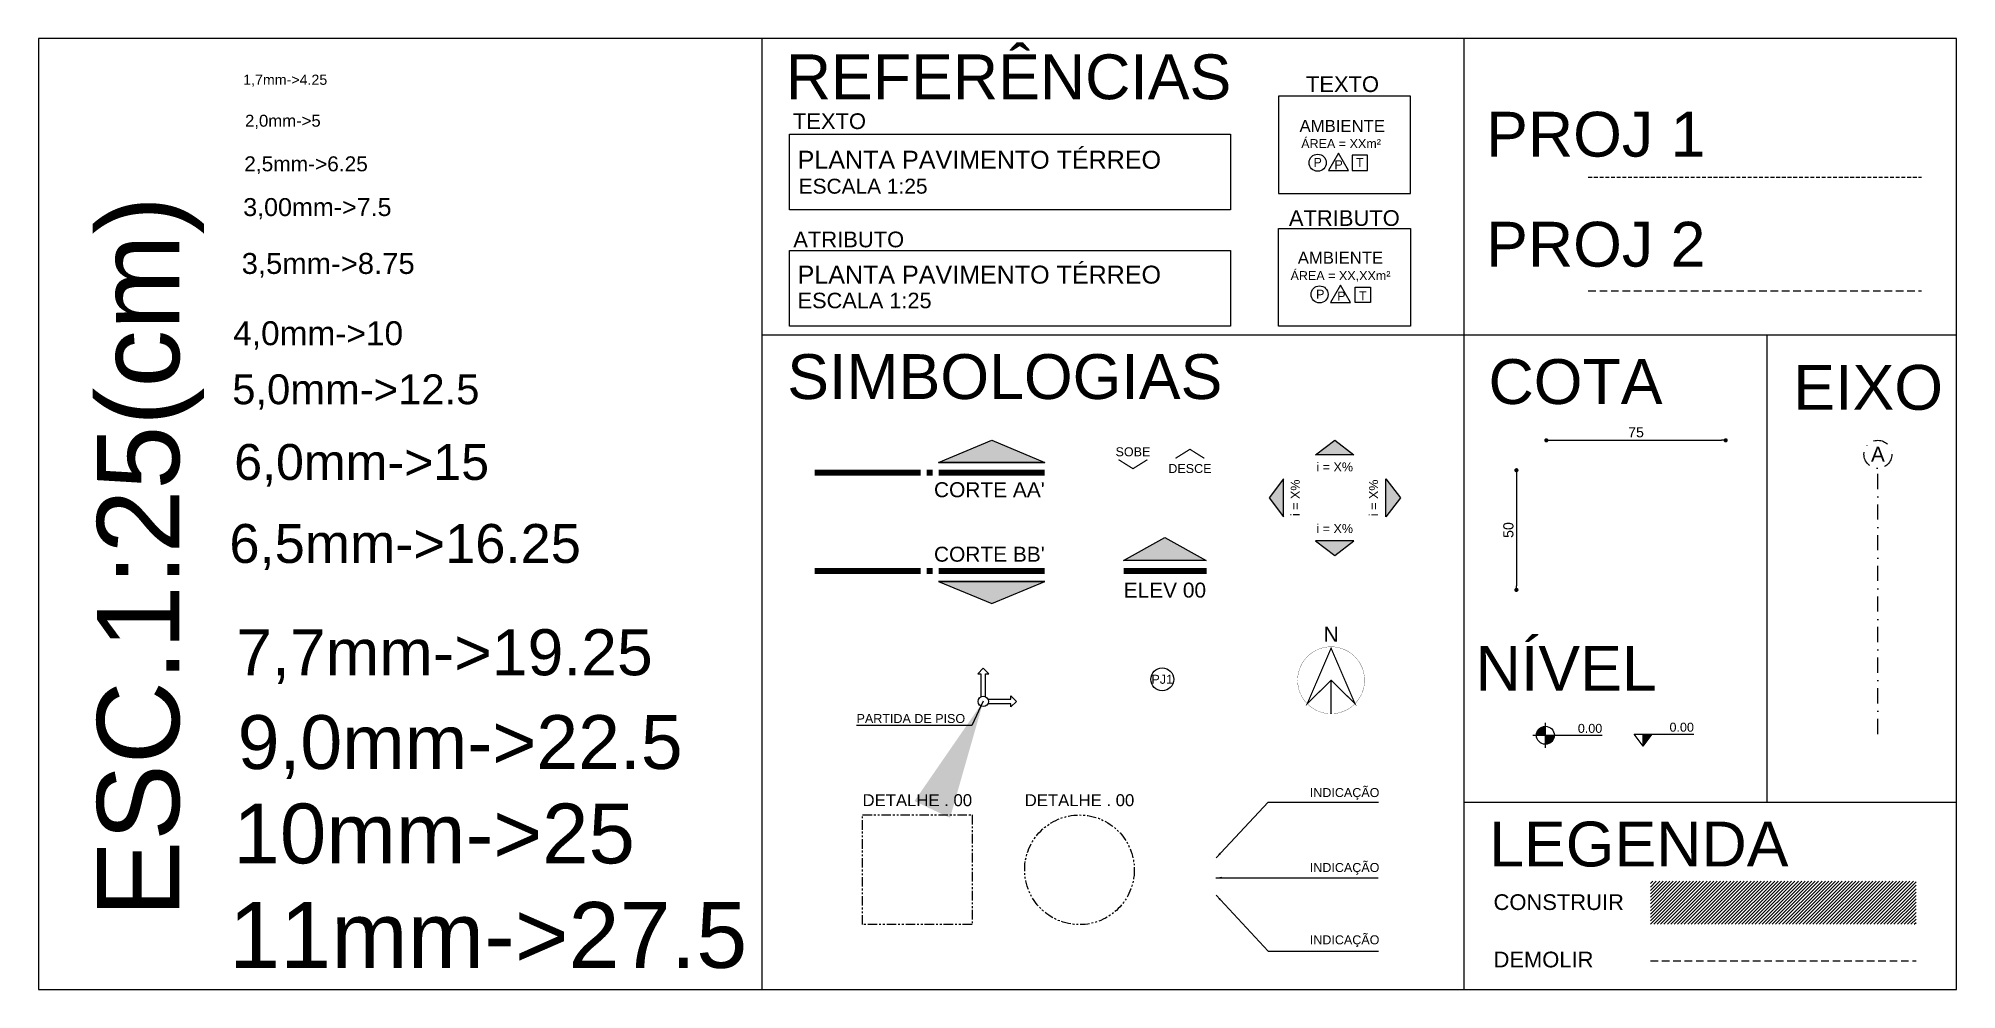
# Model space of a CAD drawing. Header units: millimetres. Extents: x 2839 to 75429, y 16062 to 42710.
# Drawn here: x 31487 to 32289, y 17570 to 17968 of the extents above; entities that cross this region are included whole.
import ezdxf
from ezdxf.enums import TextEntityAlignment as Align

# ---------------------------------------------------------------- set-up
doc = ezdxf.new("R2010")
doc.units = ezdxf.units.MM
for name, pattern in [('DASHDOTX2', [50.8, 25.4, -12.7, 0, -12.7]), ('DASHED', [19.05, 12.7, -6.35]), ('DASHED2', [9.525, 6.35, -3.175]), ('PHANTOM2', [31.75, 15.875, -3.175, 3.175, -3.175, 3.175, -3.175])]:
    doc.linetypes.add(name, pattern=pattern)
for name, color, linetype in [('ARQ_Construir', 150, 'Continuous'), ('ARQ_Cotas', 10, 'Continuous'), ('ARQ_Cotas de Nível', 10, 'Continuous'), ('ARQ_Demolir', 30, 'DASHED'), ('ARQ_Eixo', 10, 'DASHDOTX2'), ('ARQ_Indicações', 10, 'Continuous'), ('ARQ_Projeção 01', 1, 'DASHED2'), ('ARQ_Projeção 02', 2, 'DASHED'), ('ARQ_Simbologia', 50, 'Continuous'), ('ARQ_Texto', 7, 'Continuous')]:
    doc.layers.add(name, color=color, linetype=linetype)
doc.styles.add('100', font='arial.ttf', dxfattribs={"height": 31.25})
doc.styles.add('120', font='arial.ttf', dxfattribs={"height": 37.5})
doc.styles.add('140', font='arial.ttf', dxfattribs={"height": 43.75})
doc.styles.add('175', font='arial.ttf', dxfattribs={"height": 50})
doc.styles.add('200', font='arial.ttf', dxfattribs={"height": 62.5})
doc.styles.add('240', font='arial.ttf', dxfattribs={"height": 75})
doc.styles.add('290', font='arial.ttf', dxfattribs={"height": 81.25})
doc.styles.add('350', font='arial.ttf', dxfattribs={"height": 92.75})
doc.styles.add('400', font='arial.ttf', dxfattribs={"height": 112.5})
doc.styles.add('450', font='arial.ttf', dxfattribs={"height": 125})
doc.styles.add('500', font='arial.ttf', dxfattribs={"height": 137.5})
doc.styles.add('60', font='arial.ttf', dxfattribs={"height": 18.75})
doc.styles.add('80', font='arial.ttf', dxfattribs={"height": 25})
doc.styles.add('COTA', font='arial.ttf')
doc.dimstyles.new('esc_25', dxfattribs={"dimtxt": 4.25, "dimasz": 1.75, "dimexe": 2.5, "dimexo": 1.3, "dimgap": 0, "dimtad": 0, "dimzin": 12, "dimdsep": 46, "dimtxsty": 'COTA', "dimblk": 'DOT', "dimcen": 0.09, "dimse1": 1, "dimse2": 1, "dimclrd": 256, "dimclre": 256, "dimclrt": 7, "dimaunit": 1, "dimadec": 4, "dimazin": 0, "dimtfac": 0.024, "dimtix": 1, "dimtmove": 2, "dimatfit": 3, "dimfxl": 8, "dimtvp": 0.773333, "dimtolj": 1, "dimtzin": 12, "dimlwd": -1, "dimlwe": -1, "dimarcsym": 0})
doc.dimstyles.new('esc_50', dxfattribs={"dimtxt": 8.5, "dimasz": 3.5, "dimexe": 5, "dimexo": 2.5, "dimgap": 0, "dimtad": 0, "dimzin": 12, "dimdsep": 46, "dimtxsty": 'COTA', "dimblk": 'DOT', "dimcen": 0.09, "dimse1": 1, "dimse2": 1, "dimclrd": 256, "dimclre": 256, "dimclrt": 7, "dimaunit": 1, "dimadec": 4, "dimazin": 0, "dimtfac": 0.024, "dimtix": 1, "dimtmove": 2, "dimatfit": 3, "dimfxl": 8, "dimtvp": 0.773333, "dimtolj": 1, "dimtzin": 12, "dimlwd": -1, "dimlwe": -1, "dimarcsym": 0})

msp = doc.modelspace()

# ---------------------------------------------------------------- texts
at = {"layer": 'ARQ_Texto'}
for s, height, style, p in [('REFERÊNCIAS', 18.75, '120', (31799.374, 17942.436)), ('1,7mm->4.25', 4.25, '60', (31572.514, 17948.475)), ('TEXTO', 6.5625, '120', (32016.854, 17945.468)), ('2,0mm->5', 5, '80', (31573.293, 17930.965)), ('TEXTO', 6.5625, '120', (31802.36, 17929.989)), ('PROJ 1', 18.75, '120', (32092.187, 17918.449)), ('2,5mm->6.25', 6.25, '100', (31572.946, 17912.325)), ('PLANTA PAVIMENTO TÉRREO', 7.5, '120', (31804.34, 17913.412)), ('ESCALA 1:25', 6.25, '100', (31804.768, 17902.981)), ('3,00mm->7.5', 7.5, '120', (31572.518, 17893.63)), ('ATRIBUTO', 6.5625, '120', (32009.732, 17889.508)), ('ATRIBUTO', 6.5625, '120', (31802.515, 17880.565)), ('PROJ 2', 18.75, '120', (32092.187, 17872.474)), ('3,5mm->8.75', 8.75, '140', (31571.883, 17869.439)), ('4,0mm->10', 10, '175', (31568.342, 17839.656)), ('SIMBOLOGIAS', 18.75, '120', (31799.966, 17817.159)), ('COTA', 18.75, '120', (32093.195, 17815.07)), ('EIXO', 18.75, '120', (32220.63, 17812.654)), ('5,0mm->12.5', 12.5, '200', (31567.926, 17814.971)), ('6,0mm->15', 15, '240', (31568.769, 17783.342)), ('6,5mm->16.25', 16.25, '290', (31566.738, 17748.668)), ('7,7mm->19.25', 19.25, '350', (31569.629, 17701.707)), ('NÍVEL', 18.75, '120', (32087.817, 17695.26)), ('9,0mm->22.5', 22.5, '400', (31570.204, 17662.539)), ('PARTIDA DE PISO', 3.75, '60', (31828.962, 17681.763)), ('10mm->25', 25, '450', (31568.43, 17623.098)), ('LEGENDA', 18.75, '120', (32093.445, 17621.807)), ('11mm->27.5', 27.5, '500', (31566.562, 17579.426)), ('CONSTRUIR', 6.5625, '120', (32095.293, 17603.621)), ('DEMOLIR', 6.5625, '120', (32095.293, 17579.64))]:
    msp.add_text(s, height=height, dxfattribs=dict(at, style=style)).set_placement(p)
for s, height, style, p in [('AMBIENTE', 5, '80', (32032.036, 17928.793)), ('ÁREA = XXm²', 3.75, '60', (32031.535, 17922.025)), ('P', 3.75, '60', (32021.763, 17914.194)), ('T', 3.75, '60', (32039.401, 17914.194)), ('P', 3.75, '60', (32030.525, 17913.195)), ('SOBE', 3.75, '60', (31944.525, 17793.237)), ('DESCE', 3.75, '60', (31968.349, 17786.239)), ('i = X%%%', 3.75, '60', (32028.888, 17786.905)), ('i = X%%%', 3.75, '60', (32028.888, 17761.161)), ('ELEV 00', 6.25, '100', (31957.863, 17734.181)), ('DETALHE . 00', 5, '80', (31854.366, 17647.011)), ('DETALHE . 00', 5, '80', (31922.173, 17647.011))]:
    msp.add_text(s, height=height, dxfattribs=dict(at, style=style)).set_placement(p, align=Align.CENTER)
at = {"layer": 'ARQ_Texto', "style": '500'}
msp.add_text('ESC.1:25(cm)', height=34.375, rotation=90, dxfattribs=at).set_placement((31545.78, 17600.468))
at = {"layer": 'ARQ_Texto', "style": '100'}
msp.add_text('A', height=6.25, dxfattribs=at).set_placement((32255.993, 17794.071), align=Align.MIDDLE)
at = {"layer": 'ARQ_Texto'}
for s, height, style, p in [("CORTE AA'", 6.25, '100', (31907.636, 17776.136)), ("CORTE BB'", 6.25, '100', (31907.636, 17749.187)), ('0.00', 3.75, '60', (32140.732, 17677.649)), ('0.00', 3.75, '60', (32179.057, 17678.138))]:
    msp.add_text(s, height=height, dxfattribs=dict(at, style=style)).set_placement(p, align=Align.RIGHT)
at = {"layer": 'ARQ_Texto', "style": '60'}
for p in [(32014.258, 17775.871), (32047.025, 17775.868)]:
    msp.add_text('i = X%%%', height=3.75, rotation=90, dxfattribs=at).set_placement(p, align=Align.CENTER)
at = {"layer": 'ARQ_Texto', "char_height": 3.75, "attachment_point": 1, "style": '60'}
for insert, width in [((32018.472, 17654.568), 28.67644), ((32018.472, 17623.251), 28.63874), ((32018.472, 17593.022), 28.67644)]:
    msp.add_mtext('INDICAÇÃO', dxfattribs=dict(at, insert=insert, width=width))
at = {"layer": 'ARQ_Texto', "style": '60'}
msp.add_attdef('PJ1', text='', height=3.75, dxfattribs=at).set_placement((31956.765, 17700.007), align=Align.MIDDLE)

# ---------------------------------------------------------------- blocks, each defined once
blk = doc.blocks.new('_Dot')
at = {"color": 0, "linetype": 'ByBlock', "lineweight": -2}
blk.add_line((-0.5, 0), (-1, 0), dxfattribs=at)
at = {"color": 0, "linetype": 'ByBlock', "const_width": 0.5}
blk.add_lwpolyline([(-0.25, 0, 1), (0.25, 0, 1)], format="xyb", close=True, dxfattribs=at)
blk = doc.blocks.new('*D27')
at = {"layer": 'ARQ_Cotas'}
blk.add_line((32119.11, 17799.9), (32190.61, 17799.9), dxfattribs=at)
at = {"layer": 'DEFPOINTS', "color": 0}
for p in [(32192.36, 17799.9), (32117.36, 17787.4), (32192.36, 17787.4)]:
    blk.add_point(p, dxfattribs=at)
at = {"layer": 'ARQ_Cotas', "xscale": 1.75, "yscale": 1.75, "zscale": 1.75, "rotation": 180}
blk.add_blockref('_Dot', (32117.36, 17799.9), dxfattribs=at)
at = {"layer": 'ARQ_Cotas', "xscale": 1.75, "yscale": 1.75, "zscale": 1.75}
blk.add_blockref('_Dot', (32192.36, 17799.9), dxfattribs=at)
at = {"layer": 'ARQ_Cotas', "color": 7, "insert": (32154.86, 17803.24), "char_height": 4.25, "attachment_point": 5, "style": 'COTA'}
blk.add_mtext('\\A1;75', dxfattribs=at)
blk = doc.blocks.new('A$C061752A4')
h = blk.add_hatch(color=256)
h.paths.add_polyline_path([(2, 7.5, 0.414214), (-5.5, 0), (2, 0)])
h.paths.add_polyline_path([(9.5, 0), (2, 0), (2, -7.5, 0.414214)])
for p, q in [((2, -10.5), (2, 10.5)), ((-8.5, 0), (49.5, 0))]:
    blk.add_line(p, q)
blk.add_circle((2, 0), 7.5)
blk = doc.blocks.new('A$C53301501')
blk.add_hatch(color=256).paths.add_polyline_path([(7.5, 10), (0, 10), (0, 0)])
for p, q in [((-7.5, 10), (42.5, 10)), ((0, 0), (-7.5, 10)), ((0, 0), (0, 10)), ((0, 0), (7.5, 10))]:
    blk.add_line(p, q)
blk = doc.blocks.new('A$C291E434F')
for points in [[(2, 3.9), (2, 23.1), (4.6, 23.1), (0, 27.7), (-4.6, 23.1), (-2, 23.1), (-2, 3.9)], [(3.9, 2), (23.1, 2), (23.1, 4.6), (27.7, 0), (23.1, -4.6), (23.1, -2), (3.9, -2)]]:
    blk.add_lwpolyline(points)
blk.add_circle((0, 0), 4.34)
blk = doc.blocks.new('A$C164A0A55')
blk.add_hatch(color=256).paths.add_polyline_path([(16, 0), (-16, 0), (0, 12.2)])
for p, q in [((-16, 0), (0, 12.2)), ((16, 0), (-16, 0)), ((0, 12.2), (16, 0))]:
    blk.add_line(p, q)
at = {"layer": 'ARQ_Simbologia'}
blk.add_line((16, 0), (16, 0), dxfattribs=at)
blk = doc.blocks.new('*D28')
at = {"layer": 'ARQ_Cotas'}
blk.add_line((32104.86, 17785.65), (32104.86, 17739.15), dxfattribs=at)
at = {"layer": 'DEFPOINTS', "color": 0}
for p in [(32117.36, 17787.4), (32104.86, 17737.4), (32117.36, 17737.4)]:
    blk.add_point(p, dxfattribs=at)
at = {"layer": 'ARQ_Cotas', "xscale": 1.75, "yscale": 1.75, "zscale": 1.75}
for p, rotation in [((32104.86, 17787.4), 90), ((32104.86, 17737.4), 270)]:
    blk.add_blockref('_Dot', p, dxfattribs=dict(at, rotation=rotation))
at = {"layer": 'ARQ_Cotas', "color": 7, "insert": (32101.51, 17762.4), "char_height": 4.25, "attachment_point": 5, "rotation": 90, "style": 'COTA'}
blk.add_mtext('\\A1;50', dxfattribs=at)
blk = doc.blocks.new('IND-LOCAL-1')
at = {"layer": 'ARQ_Simbologia'}
blk.add_lwpolyline([(25.3, -32.6), (46.2, -32.6), (35.8, -14.5)], close=True, dxfattribs=at)
blk.add_lwpolyline([(67.2, -32.6), (51.1, -32.6), (51.1, -16.5), (67.2, -16.5), (67.2, -32.6)], dxfattribs=at)
blk.add_circle((13.9, -24.2), 8.93, dxfattribs=at)
at = {"layer": 'ARQ_Texto', "style": 'COTA'}
for tag, p, height in [('LOCAL', (-1.1, 17.9), 12.5), ('LOCAL-1', (-1.1, 0.4), 12.5), ('AREA', (1.5, -16.1), 7.5)]:
    blk.add_attdef(tag, p, '', height=height, dxfattribs=at)
for tag, p in [('PISO', (12.8, -25.2)), ('PAR', (35.2, -24.8)), ('TETO', (58.4, -25.4))]:
    blk.add_attdef(tag, text='', height=7.5, dxfattribs=at).set_placement(p, align=Align.MIDDLE)
blk = doc.blocks.new('IND-DESENHOS')
at = {"layer": 'ARQ_Texto', "style": 'COTA'}
for tag, p, height in [('DESENHO1', (0, 25), 20), ('DESENHO', (0, 0), 20), ('ESCALA', (0, -15), 10), ('AREA', (0, -30), 10)]:
    blk.add_attdef(tag, p, '', height=height, dxfattribs=at)
blk = doc.blocks.new('A$C5CB55066')
at = {"layer": 'ARQ_Simbologia'}
blk.add_hatch(color=256, dxfattribs=at).paths.add_polyline_path([(670, 195), (1113, 9), (226, 9)])
blk.add_line((226, 9), (1113, 9), dxfattribs=at)
blk.add_lwpolyline([(670, 195), (1113, 9), (226, 9)], close=True, dxfattribs=at)
at = {"layer": 'ARQ_Simbologia', "const_width": 50}
for points in [[(-811, -77), (76, -77)], [(176, -77), (126, -77)], [(1113, -77), (226, -77)]]:
    blk.add_lwpolyline(points, dxfattribs=at)
blk = doc.blocks.new('A$C4C9A12F2')
at = {"layer": 'ARQ_Simbologia'}
h = blk.add_hatch(color=256, dxfattribs=at)
h.paths.add_polyline_path([(30, 76), (376, -117), (-315, -117)])
edge = h.paths.add_edge_path(flags=17)
edge.add_line((376, -117), (-315, -117))
blk.add_line((376, -117), (-315, -117), dxfattribs=at)
blk.add_lwpolyline([(30, 76), (376, -117), (-315, -117)], close=True, dxfattribs=at)
at = {"layer": 'ARQ_Simbologia', "const_width": 50}
blk.add_lwpolyline([(-315, -204), (380, -204)], dxfattribs=at)
blk = doc.blocks.new('A$C51210F19')
at = {"layer": 'ARQ_Simbologia', "const_width": 0.8}
blk.add_lwpolyline([(-112.3, 2.1, 1), (111.7, 2.1, 1), (-112.3, 2.1, 1)], format="xyb", dxfattribs=at)
at = {"layer": 'ARQ_Simbologia', "const_width": 4}
for points in [[(-79.9, -76.2), (-0.3, 109.3), (79.5, -76), (-0.3, 2.1), (-79.9, -76.2)], [(-0.3, 2.1), (-0.3, -109.9)]]:
    blk.add_lwpolyline(points, dxfattribs=at)
blk = doc.blocks.new('A$C39CC2D7D')
at = {"layer": 'ARQ_Simbologia'}
blk.add_blockref('A$C51210F19', (5.6, 5.6), dxfattribs=at)
at = {"layer": 'ARQ_Simbologia', "color": 7, "style": '100'}
blk.add_text('N', height=50, dxfattribs=at).set_placement((5.3, 136.4), align=Align.CENTER)

# ---------------------------------------------------------------- dimensions: what is measured, and where the dimension line sits
at = {"layer": 'ARQ_Cotas'}
dim = msp.add_linear_dim(base=(32192.364, 17799.901), p1=(32117.364, 17787.401), p2=(32192.364, 17787.401), dimstyle='esc_25', dxfattribs=at)
dim.commit()
dim.dimension.update_dxf_attribs({"geometry": '*D27', "text_midpoint": (32154.864, 17803.244)})
dim = msp.add_linear_dim(base=(32104.864, 17737.401), p1=(32117.364, 17787.401), p2=(32117.364, 17737.401), angle=270, dimstyle='esc_25', dxfattribs=at)
dim.commit()
dim.dimension.update_dxf_attribs({"geometry": '*D28', "text_midpoint": (32101.507, 17762.401)})

# ---------------------------------------------------------------- hatches: boundary and pattern name
at = {"layer": 'ARQ_Construir'}
h = msp.add_hatch(dxfattribs=at)
h.set_pattern_fill('_USER', color=256, angle=45, style=0, pattern_type=0)
h.set_pattern_definition([(45, (32160.8965, 17597.6543), (-0.707107, 0.707107), [])])
h.paths.add_polyline_path([(32271.929, 17615.65), (32160.897, 17615.65), (32160.897, 17597.654), (32271.929, 17597.654)])

# ---------------------------------------------------------------- linework, layer by layer
for p, q in [((31789.469, 17570.341), (31789.469, 17967.876)), ((32082.943, 17570.341), (32082.943, 17967.876)), ((31789.469, 17844.006), (32288.909, 17844.006)), ((32209.603, 17844.006), (32209.603, 17648.742)), ((32082.943, 17648.742), (32288.909, 17648.742))]:
    msp.add_line(p, q)
for points in [[(32288.909, 17967.876), (31486.874, 17967.876), (31486.874, 17570.341), (32288.909, 17570.341)], [(32060.573, 17943.794), (32005.32, 17943.794), (32005.32, 17903.038), (32060.573, 17903.038)], [(31800.892, 17927.877), (31985.3, 17927.877), (31985.3, 17896.231), (31800.892, 17896.231)], [(32005.32, 17888.376), (32060.573, 17888.376), (32060.573, 17847.62), (32005.32, 17847.62)], [(31800.892, 17879.266), (31985.3, 17879.266), (31985.3, 17847.62), (31800.892, 17847.62)]]:
    msp.add_lwpolyline(points, close=True)
at = {"layer": 'ARQ_Demolir', "ltscale": 0.25}
msp.add_line((32160.897, 17582.415), (32271.929, 17582.415), dxfattribs=at)
at = {"layer": 'ARQ_Eixo', "ltscale": 0.25}
msp.add_line((32255.993, 17677.148), (32255.993, 17788.242), dxfattribs=at)
msp.add_circle((32255.993, 17794.071), 5.83, dxfattribs=at)
at = {"layer": 'ARQ_Indicações', "linetype": 'PHANTOM2', "ltscale": 0.25}
msp.add_lwpolyline([(31831.454, 17643.319), (31877.278, 17643.319), (31877.278, 17597.495), (31831.454, 17597.495)], close=True, dxfattribs=at)
at = {"layer": 'ARQ_Indicações'}
msp.add_circle((31956.765, 17700.007), 4.792, dxfattribs=at)
at = {"layer": 'ARQ_Indicações', "linetype": 'PHANTOM2', "ltscale": 0.25}
msp.add_circle((31922.173, 17620.407), 22.912, dxfattribs=at)
at = {"layer": 'ARQ_Projeção 01', "ltscale": 0.25}
msp.add_line((32134.902, 17909.848), (32274.192, 17909.848), dxfattribs=at)
at = {"layer": 'ARQ_Projeção 02', "ltscale": 0.25}
msp.add_line((32134.902, 17862.431), (32274.192, 17862.431), dxfattribs=at)
at = {"layer": 'ARQ_Simbologia'}
for points in [[(32034.705, 17912.701), (32030.525, 17919.941), (32026.345, 17912.701)], [(32036.185, 17912.701), (32042.616, 17912.701), (32042.616, 17919.132), (32036.185, 17919.132)]]:
    msp.add_lwpolyline(points, close=True, dxfattribs=at)
at = {"layer": 'ARQ_Simbologia', "const_width": 0.5}
for points in [[(31938.514, 17791.816), (31944.525, 17788.048), (31950.547, 17791.807)], [(31962.327, 17792.387), (31968.349, 17796.146), (31974.36, 17792.378)]]:
    msp.add_lwpolyline(points, dxfattribs=at)
at = {"layer": 'ARQ_Simbologia'}
msp.add_circle((32021.763, 17915.916), 3.573, dxfattribs=at)

# ---------------------------------------------------------------- block references
at = {"layer": 'ARQ_Cotas de Nível', "xscale": 0.5, "yscale": 0.5, "zscale": 0.5000000000000051}
for name, p in [('A$C061752A4', (32115.961, 17676.627)), ('A$C53301501', (32157.807, 17672.138))]:
    msp.add_blockref(name, p, dxfattribs=at)
at = {"layer": 'ARQ_Simbologia'}
for name, p, xscale, yscale, zscale in [('A$C5CB55066', (31851.983, 17790.167), 0.05000000000291038, 0.04999999999563443, 0.05000000000000051), ('A$C164A0A55', (32028.888, 17793.808), 0.5, 0.5, 0.5000000000000051), ('A$C4C9A12F2', (31956.351, 17755.476), 0.05000000000291038, 0.04999999999563443, 0.05000000000000051), ('A$C39CC2D7D', (32026.702, 17698.662), 0.125, 0.125, 0.1250000000000013), ('A$C291E434F', (31881.92, 17690.784), 0.5, 0.5, 0.5000000000000051)]:
    msp.add_blockref(name, p, dxfattribs=dict(at, xscale=xscale, yscale=yscale, zscale=zscale))
for name, p, xscale, yscale, zscale, rotation in [('A$C164A0A55', (32007.518, 17775.868), -0.5, 0.5, 0.5000000000000051, 90), ('A$C164A0A55', (32050.253, 17775.868), 0.5, 0.5, 0.5000000000000051, 270), ('A$C164A0A55', (32028.888, 17757.933), -0.5, 0.5, 0.5000000000000051, 180), ('A$C5CB55066', (31851.983, 17741.409), -0.05000000000291038, 0.04999999999563443, 0.05000000000000051, 180)]:
    msp.add_blockref(name, p, dxfattribs=dict(at, xscale=xscale, yscale=yscale, zscale=zscale, rotation=rotation))
at = {"layer": 'ARQ_Texto'}
ref = msp.add_blockref('IND-LOCAL-1', (32016.991, 17870.569), dxfattribs=dict(at, xscale=0.3999999999941792, yscale=0.4000000000014552, zscale=0.4000000000000041))
ref.add_attrib('LOCAL-1', 'AMBIENTE', dxfattribs={"height": 5, "style": 'COTA'}).set_placement((32031.301, 17876.207), align=Align.MIDDLE)
ref.add_attrib('AREA', 'ÁREA = XX,XXm²', dxfattribs={"height": 3.75, "style": 'COTA'}).set_placement((32031.301, 17868.865), align=Align.MIDDLE)
ref.add_attrib('TETO', 'P', dxfattribs={"height": 3.75, "style": 'COTA'}).set_placement((32031.668, 17860.187), align=Align.MIDDLE)
ref.add_attrib('PAR', 'T', dxfattribs={"height": 3.75, "style": 'COTA'}).set_placement((32040.632, 17860.34), align=Align.MIDDLE)
ref.add_attrib('PISO', 'P', dxfattribs={"height": 3.75, "style": 'COTA'}).set_placement((32022.852, 17860.966), align=Align.MIDDLE)
ref = msp.add_blockref('IND-DESENHOS', (31804.32, 17865.395), dxfattribs=at)
ref.add_attrib('DESENHO', 'PLANTA PAVIMENTO TÉRREO', (31804.32, 17865.395), dxfattribs={"height": 7.5, "style": 'COTA'})
ref.add_attrib('ESCALA', 'ESCALA 1:25', (31804.32, 17855.088), dxfattribs={"height": 6.5, "style": 'COTA'})

msp.set_redraw_order([(e.dxf.handle, doc.entitydb.next_handle()) for e in msp.query("TEXT MTEXT ATTDEF DIMENSION ARC_DIMENSION")])  # texts and dimensions are drawn at this point

# ---------------------------------------------------------------- leaders
at = {"layer": 'ARQ_Indicações'}
for points, override in [([(31881.966, 17690.838), (31877.217, 17680.782), (31828.928, 17680.782)], {"dimasz": 50}), ([(31979.319, 17625.425), (32000.989, 17648.742), (32047.148, 17648.742)], {"dimasz": 2.5}), ([(31979.229, 17617.09), (32047.111, 17617.09)], {"dimasz": 2.5}), ([(31979.319, 17609.766), (32000.989, 17586.448), (32047.148, 17586.448)], {"dimasz": 2.5})]:
    msp.add_leader(points, dimstyle='esc_50', override=override, dxfattribs=at)

doc.saveas('drawing.dxf')
